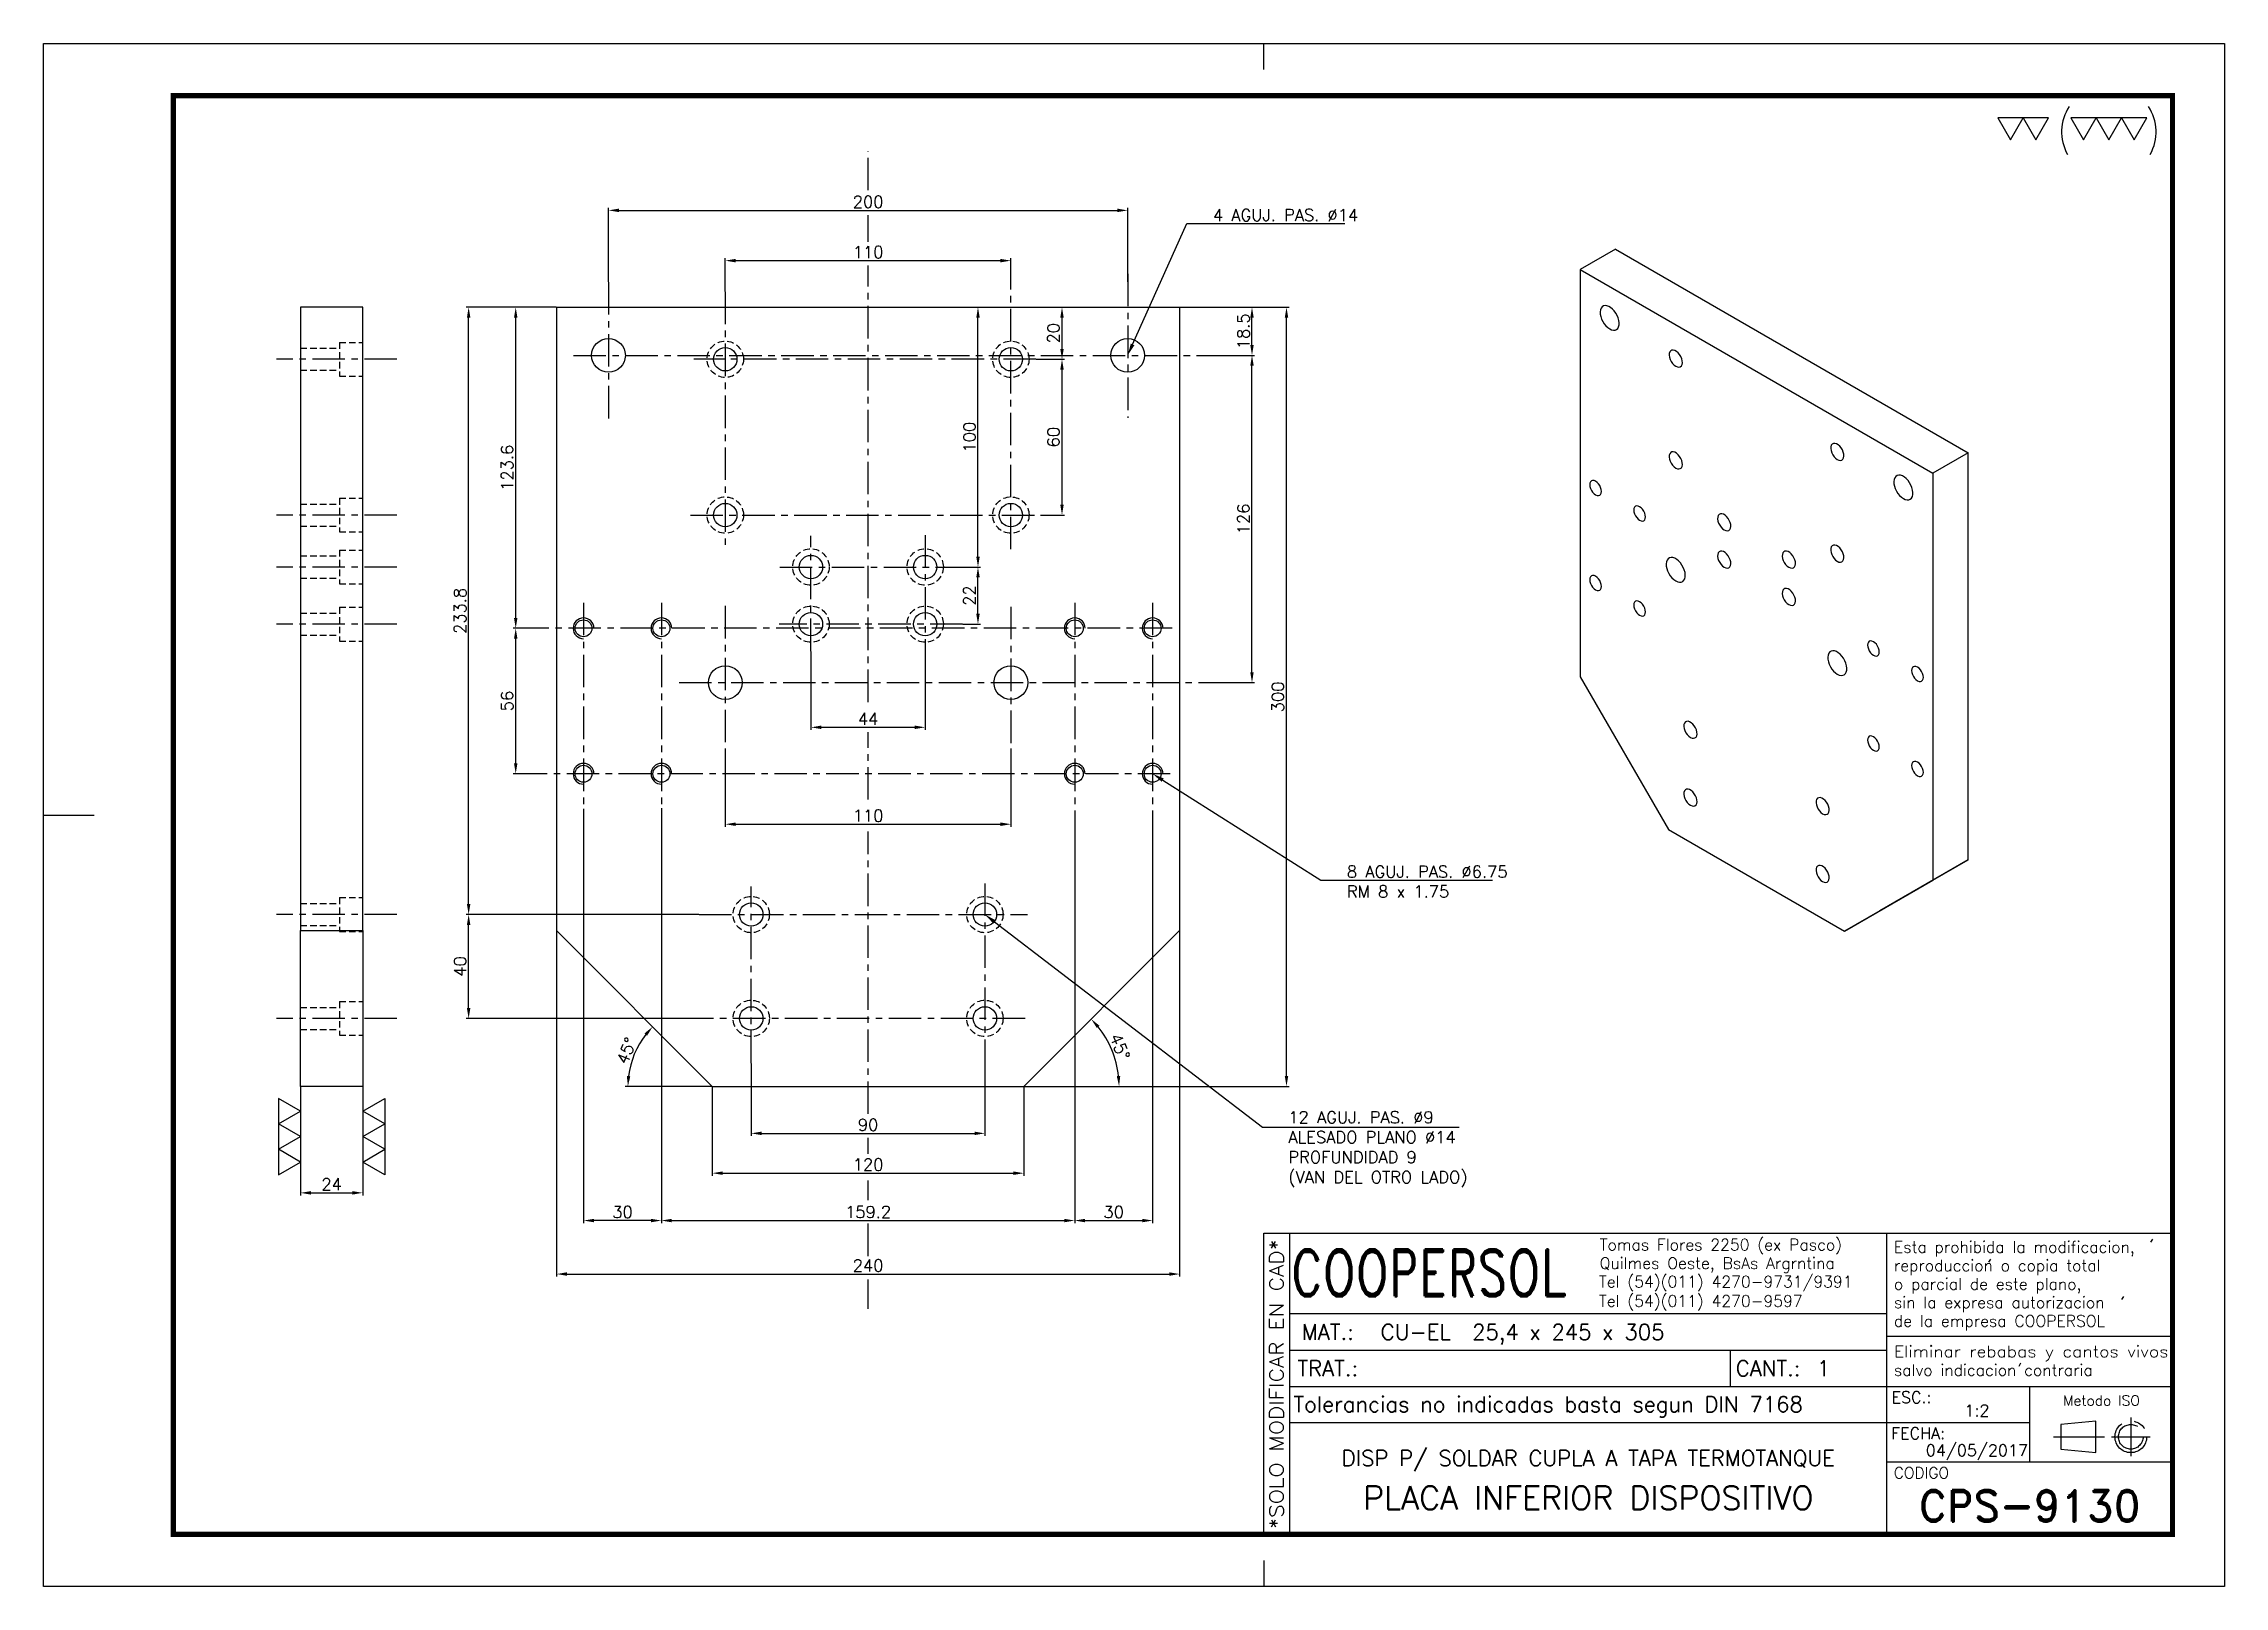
# Model space of a CAD drawing. Extents: x 0 to 840, y 0 to 594.
import ezdxf
from ezdxf import colors
from ezdxf.entities.mleader import LeaderData, LeaderLine
from ezdxf.enums import TextEntityAlignment as Align
from ezdxf.math import Vec2, Vec3

# ---------------------------------------------------------------- set-up
doc = ezdxf.new("R2010")
doc.units = 0
doc.header["$LTSCALE"] = 10
doc.header["$MEASUREMENT"] = 0
doc.linetypes.add('CENTER', pattern=[2, 1.25, -0.25, 0.25, -0.25])
doc.linetypes.add('HIDDEN', pattern=[0.375, 0.25, -0.125])
doc.layers.get('0').update_dxf_attribs({"linetype": 'CONTINUOUS'})
doc.layers.get('DEFPOINTS').update_dxf_attribs({"linetype": 'CONTINUOUS'})
for name, color, linetype in [('1', 1, 'CENTER'), ('CL', 1, 'CENTER'), ('CO', 3, 'CONTINUOUS'), ('FI', 1, 'CONTINUOUS'), ('OC', 1, 'HIDDEN')]:
    doc.layers.add(name, color=color, linetype=linetype)
doc.styles.add('ROMAND', font='ROMAND')
doc.styles.add('ROMANS', font='ROMANS.SHX')
doc.dimstyles.new('2', dxfattribs={"dimscale": 2, "dimtxt": 2.3, "dimasz": 2, "dimexe": 0.5, "dimexo": 0.0625, "dimgap": 0.5, "dimtad": 1, "dimdec": 4, "dimdsep": 46, "dimtxsty": 'ROMANS', "dimcen": -2, "dimclrt": 7, "dimadec": 0, "dimazin": 0, "dimtfac": 0.869565, "dimtdec": 4, "dimtmove": 0, "dimatfit": 3, "dimfxl": 1, "dimtolj": 1, "dimarcsym": 0})

msp = doc.modelspace()

# ---------------------------------------------------------------- blocks, each defined once
blk = doc.blocks.new('A3G')
for p, q in [((235, 292), (235, 297)), ((0, 148.5), (9.75, 148.5)), ((235, 5), (235, 0))]:
    blk.add_line(p, q)
blk.add_lwpolyline([(0, 297), (420, 297), (420, 0), (0, 0)], close=True)
at = {"const_width": 1}
blk.add_lwpolyline([(25, 287), (410, 287), (410, 10), (25, 10)], close=True, dxfattribs=at)
blk = doc.blocks.new('COOPERSOLROT-02')
for p, q in [((0, 58), (175, 58)), ((0, 0), (0, 58)), ((5, 0), (5, 58)), ((120, 0), (120, 58)), ((175, 0), (175, 58)), ((5, 42.5), (120, 42.5)), ((120, 38.19), (175, 38.19)), ((5, 35.5), (120, 35.5)), ((89.89, 28.5), (89.89, 35.5)), ((5, 28.5), (175, 28.5)), ((147.5, 14), (147.5, 28.5)), ((147.5, 21.5), (5, 21.5)), ((120, 14), (175, 14)), ((0, 0), (175, 0))]:
    blk.add_line(p, q)
at = {"color": 1, "linetype": 'CENTER'}
blk.add_line((166.98, 22.51), (166.98, 15.06), dxfattribs=at)
for points in [[(152.09, 18.79), (161.93, 18.79)], [(163.26, 18.79), (170.71, 18.79)]]:
    blk.add_lwpolyline(points, dxfattribs=at)
at = {"layer": '1'}
for points in [[(170.85, 56.26), (171.21, 56.85)], [(139.66, 52.43), (140.02, 53.02)], [(165.28, 45.22), (165.64, 45.81)], [(145.46, 32.42), (145.82, 33.01)]]:
    blk.add_lwpolyline(points, dxfattribs=at)
blk.add_lwpolyline([(160.25, 18.79), (160.25, 21.83), (153.47, 21.16), (153.47, 16.41), (160.25, 15.74)], close=True, dxfattribs=at)
for radius in [3.05, 2.37]:
    blk.add_circle((166.98, 18.79), radius, dxfattribs=at)
at = {"style": 'ROMANS', "width": 0.996387}
blk.add_text('*SOLO MODIFICAR EN CAD*', height=2.7, rotation=90, dxfattribs=at).set_placement((3.77, 1.09), (3.77, 56.81), align=Align.FIT)
at = {"style": 'ROMAND', "width": 0.75}
blk.add_text('COOPERSOL', height=9, dxfattribs=at).set_placement((5.26, 45.85))
at = {"style": 'ROMANS'}
for s, p in [('MAT.:', (7.32, 37.47)), ('TRAT.:', (6.5, 30.47)), ('CANT.:', (90.89, 30.47)), ('Tolerancias no indicadas basta segun DIN 7168', (5.7, 23.56))]:
    blk.add_text(s, height=3, dxfattribs=at).set_placement(p)
for tag, height, style, p in [('CONJUNTO', 2.3, 'ROMANS', (62.5, 17.5)), ('SUBCONJUNTO', 3, 'ROMANS', (62.5, 11.5)), ('COD-PLA', 6, 'ROMAND', (147.5, 5.5)), ('DENOMINACION', 4.5, 'ROMANS', (62.5, 4.75))]:
    blk.add_attdef(tag, text='', height=height, dxfattribs=dict(style=style)).set_placement(p, align=Align.MIDDLE)
at = {"layer": '1', "style": 'ROMANS'}
for s, height, p in [('Tomas Flores 2250 (ex Pasco)', 2.2, (64.69, 54.68)), ('Esta prohibida la modificacion,', 2.2, (121.36, 54.23)), ('Quilmes Oeste, BsAs Argrntina', 2.2, (64.69, 51.12)), ('reproduccion o copia total', 2.2, (121.36, 50.67)), ('Tel (54)(011) 4270-9731/9391', 2.2, (64.55, 47.56)), ('Tel (54)(011) 4270-9597', 2.2, (64.55, 43.83)), ('o parcial de este plano,', 2.2, (121.36, 47.11)), ('sin la expresa autorizacion ', 2.2, (121.36, 43.55)), ('de la empresa COOPERSOL', 2.2, (121.36, 39.99)), ('salvo indicacion contraria', 2.2, (121.36, 30.54)), ('ESC.:', 2.25, (120.89, 25.29)), ('FECHA:', 2.25, (120.81, 18.36)), ('CODIGO', 2.16, (121.33, 10.78))]:
    blk.add_text(s, height=height, dxfattribs=at).set_placement(p)
at = {"layer": '1', "style": 'ROMANS', "width": 0.96139}
blk.add_text('Eliminar rebabas y cantos vivos', height=2.2, dxfattribs=at).set_placement((121.34, 34.1), (174.21, 34.1), align=Align.FIT)
at = {"layer": '1', "style": 'ROMANS'}
blk.add_text('Metodo ISO', height=1.948, dxfattribs=at).set_placement((161.34, 25.77), align=Align.MIDDLE)
for tag, p in [('MAT', (22.51, 37.47)), ('TRAT', (22.51, 30.47)), ('CANT', (106.49, 30.47))]:
    blk.add_attdef(tag, p, '', height=3, dxfattribs=at)
for tag, p in [('ESC', (137.33, 22.73)), ('FECHA', (137.33, 15.06))]:
    blk.add_attdef(tag, text='', height=2.25, dxfattribs=at).set_placement(p, align=Align.CENTER)
blk = doc.blocks.new('*D26')
at = {"layer": 'CO', "color": 0, "lineweight": -2}
for p, q in [((362.57, 202.06), (362.57, 173.42)), ((272.57, 201.36), (272.57, 173.42)), ((276.57, 174.42), (358.57, 174.42))]:
    blk.add_line(p, q, dxfattribs=at)
at = {"layer": 'CO', "color": 0}
for points in [[(276.57, 175.09), (276.57, 173.75), (272.57, 174.42)], [(358.57, 175.09), (358.57, 173.75), (362.57, 174.42)]]:
    blk.add_solid(points, dxfattribs=at)
at = {"layer": 'DEFPOINTS', "color": 0}
for p in [(362.57, 202.18), (272.57, 201.48), (362.57, 174.42)]:
    blk.add_point(p, dxfattribs=at)
at = {"layer": 'CO', "color": 7, "insert": (317.57, 177.72), "char_height": 4.6, "attachment_point": 5, "style": 'ROMANS'}
blk.add_mtext('\\A1;90', dxfattribs=at)
blk = doc.blocks.new('*D27')
at = {"layer": 'CO', "color": 0, "lineweight": -2}
for p, q in [((237.97, 299.69), (237.97, 139.85)), ((397.17, 298.23), (397.17, 139.85)), ((241.97, 140.85), (393.17, 140.85))]:
    blk.add_line(p, q, dxfattribs=at)
at = {"layer": 'CO', "color": 0}
for points in [[(241.97, 141.51), (241.97, 140.18), (237.97, 140.85)], [(393.17, 141.51), (393.17, 140.18), (397.17, 140.85)]]:
    blk.add_solid(points, dxfattribs=at)
at = {"layer": 'DEFPOINTS', "color": 0}
for p in [(237.97, 299.82), (397.17, 298.36), (397.17, 140.85)]:
    blk.add_point(p, dxfattribs=at)
at = {"layer": 'CO', "color": 7, "insert": (317.57, 144.15), "char_height": 4.6, "attachment_point": 5, "style": 'ROMANS'}
blk.add_mtext('\\A1;159.2', dxfattribs=at)
blk = doc.blocks.new('*D28')
at = {"layer": 'CO', "color": 0, "lineweight": -2}
for p, q in [((397.17, 298.11), (397.17, 139.85)), ((427.17, 297.5), (427.17, 139.85)), ((401.17, 140.85), (423.17, 140.85))]:
    blk.add_line(p, q, dxfattribs=at)
at = {"layer": 'CO', "color": 0}
for points in [[(401.17, 141.51), (401.17, 140.18), (397.17, 140.85)], [(423.17, 141.51), (423.17, 140.18), (427.17, 140.85)]]:
    blk.add_solid(points, dxfattribs=at)
at = {"layer": 'DEFPOINTS', "color": 0}
for p in [(397.17, 298.23), (427.17, 297.63), (427.17, 140.85)]:
    blk.add_point(p, dxfattribs=at)
at = {"layer": 'CO', "color": 7, "insert": (412.17, 144.15), "char_height": 4.6, "attachment_point": 5, "style": 'ROMANS'}
blk.add_mtext('\\A1;30', dxfattribs=at)
blk = doc.blocks.new('*D29')
at = {"layer": 'CO', "color": 0, "lineweight": -2}
for p, q in [((207.97, 299.33), (207.97, 139.85)), ((237.97, 299.57), (237.97, 139.85)), ((233.97, 140.85), (211.97, 140.85))]:
    blk.add_line(p, q, dxfattribs=at)
at = {"layer": 'CO', "color": 0}
for points in [[(211.97, 141.51), (211.97, 140.18), (207.97, 140.85)], [(233.97, 141.51), (233.97, 140.18), (237.97, 140.85)]]:
    blk.add_solid(points, dxfattribs=at)
at = {"layer": 'DEFPOINTS', "color": 0}
for p in [(207.97, 299.45), (237.97, 299.69), (207.97, 140.85)]:
    blk.add_point(p, dxfattribs=at)
at = {"layer": 'CO', "color": 7, "insert": (222.97, 144.15), "char_height": 4.6, "attachment_point": 5, "style": 'ROMANS'}
blk.add_mtext('\\A1;30', dxfattribs=at)
blk = doc.blocks.new('*D30')
at = {"layer": 'CO', "color": 0, "lineweight": -2}
for p, q in [((295.57, 359.99), (295.57, 329.76)), ((339.57, 357.74), (339.57, 329.76)), ((299.57, 330.76), (335.57, 330.76))]:
    blk.add_line(p, q, dxfattribs=at)
at = {"layer": 'CO', "color": 0}
for points in [[(299.57, 331.43), (299.57, 330.09), (295.57, 330.76)], [(335.57, 331.43), (335.57, 330.09), (339.57, 330.76)]]:
    blk.add_solid(points, dxfattribs=at)
at = {"layer": 'DEFPOINTS', "color": 0}
for p in [(295.57, 360.11), (339.57, 357.87), (339.57, 330.76)]:
    blk.add_point(p, dxfattribs=at)
at = {"layer": 'CO', "color": 7, "insert": (317.57, 334.06), "char_height": 4.6, "attachment_point": 5, "style": 'ROMANS'}
blk.add_mtext('\\A1;44', dxfattribs=at)
blk = doc.blocks.new('*D31')
at = {"layer": 'CO', "color": 0, "lineweight": -2}
for p, q in [((262.57, 322.66), (262.57, 292.45)), ((372.57, 322.66), (372.57, 292.45)), ((266.57, 293.45), (368.57, 293.45))]:
    blk.add_line(p, q, dxfattribs=at)
at = {"layer": 'CO', "color": 0}
for points in [[(266.57, 294.12), (266.57, 292.78), (262.57, 293.45)], [(368.57, 294.12), (368.57, 292.78), (372.57, 293.45)]]:
    blk.add_solid(points, dxfattribs=at)
at = {"layer": 'DEFPOINTS', "color": 0}
for p in [(262.57, 322.78), (372.57, 322.78), (372.57, 293.45)]:
    blk.add_point(p, dxfattribs=at)
at = {"layer": 'CO', "color": 7, "insert": (317.57, 296.75), "char_height": 4.6, "attachment_point": 5, "style": 'ROMANS'}
blk.add_mtext('\\A1;110', dxfattribs=at)
blk = doc.blocks.new('*D32')
at = {"layer": 'CO', "color": 0, "lineweight": -2}
for p, q in [((262.57, 498.62), (262.57, 511.45)), ((266.57, 510.45), (368.57, 510.45)), ((372.57, 499.27), (372.57, 511.45))]:
    blk.add_line(p, q, dxfattribs=at)
at = {"layer": 'CO', "color": 0}
for points in [[(266.57, 511.12), (266.57, 509.78), (262.57, 510.45)], [(368.57, 511.12), (368.57, 509.78), (372.57, 510.45)]]:
    blk.add_solid(points, dxfattribs=at)
at = {"layer": 'DEFPOINTS', "color": 0}
for p in [(372.57, 510.45), (262.57, 498.49), (372.57, 499.14)]:
    blk.add_point(p, dxfattribs=at)
at = {"layer": 'CO', "color": 7, "insert": (317.57, 513.75), "char_height": 4.6, "attachment_point": 5, "style": 'ROMANS'}
blk.add_mtext('\\A1;110', dxfattribs=at)
blk = doc.blocks.new('*D33')
at = {"layer": 'CO', "color": 0, "lineweight": -2}
for p, q in [((217.57, 502.31), (217.57, 530.8)), ((221.57, 529.8), (413.57, 529.8)), ((417.57, 502.31), (417.57, 530.8))]:
    blk.add_line(p, q, dxfattribs=at)
at = {"layer": 'CO', "color": 0}
for points in [[(221.57, 530.47), (221.57, 529.13), (217.57, 529.8)], [(413.57, 530.47), (413.57, 529.13), (417.57, 529.8)]]:
    blk.add_solid(points, dxfattribs=at)
at = {"layer": 'DEFPOINTS', "color": 0}
for p in [(417.57, 529.8), (217.57, 502.18), (417.57, 502.18)]:
    blk.add_point(p, dxfattribs=at)
at = {"layer": 'CO', "color": 7, "insert": (317.57, 533.1), "char_height": 4.6, "attachment_point": 5, "style": 'ROMANS'}
blk.add_mtext('\\A1;200', dxfattribs=at)
blk = doc.blocks.new('*D34')
at = {"layer": 'CO', "color": 0, "lineweight": -2}
for p, q in [((197.57, 252.35), (197.57, 119.25)), ((437.57, 252.35), (437.57, 119.25)), ((201.57, 120.25), (433.57, 120.25))]:
    blk.add_line(p, q, dxfattribs=at)
at = {"layer": 'CO', "color": 0}
for points in [[(201.57, 120.92), (201.57, 119.59), (197.57, 120.25)], [(433.57, 120.92), (433.57, 119.59), (437.57, 120.25)]]:
    blk.add_solid(points, dxfattribs=at)
at = {"layer": 'DEFPOINTS', "color": 0}
for p in [(197.57, 252.48), (437.57, 252.48), (437.57, 120.25)]:
    blk.add_point(p, dxfattribs=at)
at = {"layer": 'CO', "color": 7, "insert": (317.57, 123.55), "char_height": 4.6, "attachment_point": 5, "style": 'ROMANS'}
blk.add_mtext('\\A1;240', dxfattribs=at)
blk = doc.blocks.new('*D35')
at = {"layer": 'CO', "color": 0, "lineweight": -2}
for p, q in [((257.57, 192.35), (257.57, 158.09)), ((377.57, 192.35), (377.57, 158.09)), ((261.57, 159.09), (373.57, 159.09))]:
    blk.add_line(p, q, dxfattribs=at)
at = {"layer": 'CO', "color": 0}
for points in [[(261.57, 159.76), (261.57, 158.42), (257.57, 159.09)], [(373.57, 159.76), (373.57, 158.42), (377.57, 159.09)]]:
    blk.add_solid(points, dxfattribs=at)
at = {"layer": 'DEFPOINTS', "color": 0}
for p in [(257.57, 192.48), (377.57, 192.48), (377.57, 159.09)]:
    blk.add_point(p, dxfattribs=at)
at = {"layer": 'CO', "color": 7, "insert": (317.57, 162.39), "char_height": 4.6, "attachment_point": 5, "style": 'ROMANS'}
blk.add_mtext('\\A1;120', dxfattribs=at)
blk = doc.blocks.new('*D36')
at = {"layer": 'CO', "color": 0, "lineweight": -2}
for p, q in [((451.15, 473.98), (466.45, 473.98)), ((465.45, 351.98), (465.45, 469.98)), ((453.08, 347.98), (466.45, 347.98))]:
    blk.add_line(p, q, dxfattribs=at)
at = {"layer": 'CO', "color": 0}
for points in [[(464.78, 469.98), (466.11, 469.98), (465.45, 473.98)], [(464.78, 351.98), (466.11, 351.98), (465.45, 347.98)]]:
    blk.add_solid(points, dxfattribs=at)
at = {"layer": 'DEFPOINTS', "color": 0}
for p in [(451.03, 473.98), (465.45, 473.98), (452.95, 347.98)]:
    blk.add_point(p, dxfattribs=at)
at = {"layer": 'CO', "color": 7, "insert": (462.15, 410.98), "char_height": 4.6, "attachment_point": 5, "rotation": 90, "style": 'ROMANS'}
blk.add_mtext('\\A1;126', dxfattribs=at)
blk = doc.blocks.new('*D37')
at = {"layer": 'CO', "color": 0, "lineweight": -2}
for p, q in [((437.7, 492.48), (466.45, 492.48)), ((465.45, 477.98), (465.45, 488.48)), ((451.28, 473.98), (466.45, 473.98))]:
    blk.add_line(p, q, dxfattribs=at)
at = {"layer": 'CO', "color": 0}
for points in [[(464.78, 488.48), (466.11, 488.48), (465.45, 492.48)], [(464.78, 477.98), (466.11, 477.98), (465.45, 473.98)]]:
    blk.add_solid(points, dxfattribs=at)
at = {"layer": 'DEFPOINTS', "color": 0}
for p in [(437.57, 492.48), (465.45, 492.48), (451.15, 473.98)]:
    blk.add_point(p, dxfattribs=at)
at = {"layer": 'CO', "color": 7, "insert": (462.15, 483.23), "char_height": 4.6, "attachment_point": 5, "rotation": 90, "style": 'ROMANS'}
blk.add_mtext('\\A1;18.5', dxfattribs=at)
blk = doc.blocks.new('*D38')
at = {"layer": 'CO', "color": 0, "lineweight": -2}
for p, q in [((382.37, 472.48), (393.27, 472.48)), ((392.27, 416.48), (392.27, 468.48)), ((384, 412.48), (393.27, 412.48))]:
    blk.add_line(p, q, dxfattribs=at)
at = {"layer": 'CO', "color": 0}
for points in [[(391.6, 468.48), (392.93, 468.48), (392.27, 472.48)], [(391.6, 416.48), (392.93, 416.48), (392.27, 412.48)]]:
    blk.add_solid(points, dxfattribs=at)
at = {"layer": 'DEFPOINTS', "color": 0}
for p in [(382.24, 472.48), (392.27, 472.48), (383.87, 412.48)]:
    blk.add_point(p, dxfattribs=at)
at = {"layer": 'CO', "color": 7, "insert": (388.97, 442.48), "char_height": 4.6, "attachment_point": 5, "rotation": 90, "style": 'ROMANS'}
blk.add_mtext('\\A1;60', dxfattribs=at)
blk = doc.blocks.new('*D39')
at = {"layer": 'CO', "color": 0, "lineweight": -2}
for p, q in [((372.7, 492.48), (393.27, 492.48)), ((392.27, 476.48), (392.27, 488.48)), ((382.49, 472.48), (393.27, 472.48))]:
    blk.add_line(p, q, dxfattribs=at)
at = {"layer": 'CO', "color": 0}
for points in [[(391.6, 488.48), (392.93, 488.48), (392.27, 492.48)], [(391.6, 476.48), (392.93, 476.48), (392.27, 472.48)]]:
    blk.add_solid(points, dxfattribs=at)
at = {"layer": 'DEFPOINTS', "color": 0}
for p in [(372.57, 492.48), (392.27, 492.48), (382.37, 472.48)]:
    blk.add_point(p, dxfattribs=at)
at = {"layer": 'CO', "color": 7, "insert": (388.97, 482.48), "char_height": 4.6, "attachment_point": 5, "rotation": 90, "style": 'ROMANS'}
blk.add_mtext('\\A1;20', dxfattribs=at)
blk = doc.blocks.new('*D40')
at = {"layer": 'CO', "color": 0, "lineweight": -2}
for p, q in [((188.56, 368.88), (180.85, 368.88)), ((181.85, 316.88), (181.85, 364.88)), ((191.04, 312.88), (180.85, 312.88))]:
    blk.add_line(p, q, dxfattribs=at)
at = {"layer": 'CO', "color": 0}
for points in [[(181.19, 364.88), (182.52, 364.88), (181.85, 368.88)], [(181.19, 316.88), (182.52, 316.88), (181.85, 312.88)]]:
    blk.add_solid(points, dxfattribs=at)
at = {"layer": 'DEFPOINTS', "color": 0}
for p in [(181.85, 368.88), (188.68, 368.88), (191.17, 312.88)]:
    blk.add_point(p, dxfattribs=at)
at = {"layer": 'CO', "color": 7, "insert": (178.55, 340.88), "char_height": 4.6, "attachment_point": 5, "rotation": 90, "style": 'ROMANS'}
blk.add_mtext('\\A1;56', dxfattribs=at)
blk = doc.blocks.new('*D41')
at = {"layer": 'CO', "color": 0, "lineweight": -2}
for p, q in [((197.45, 492.48), (180.85, 492.48)), ((181.85, 372.88), (181.85, 488.48)), ((188.43, 368.88), (180.85, 368.88))]:
    blk.add_line(p, q, dxfattribs=at)
at = {"layer": 'CO', "color": 0}
for points in [[(181.19, 488.48), (182.52, 488.48), (181.85, 492.48)], [(181.19, 372.88), (182.52, 372.88), (181.85, 368.88)]]:
    blk.add_solid(points, dxfattribs=at)
at = {"layer": 'DEFPOINTS', "color": 0}
for p in [(181.85, 492.48), (197.57, 492.48), (188.56, 368.88)]:
    blk.add_point(p, dxfattribs=at)
at = {"layer": 'CO', "color": 7, "insert": (178.55, 430.68), "char_height": 4.6, "attachment_point": 5, "rotation": 90, "style": 'ROMANS'}
blk.add_mtext('\\A1;123.6', dxfattribs=at)
blk = doc.blocks.new('*D42')
at = {"layer": 'CO', "color": 0, "lineweight": -2}
for p, q in [((252.33, 258.68), (162.71, 258.68)), ((163.71, 222.68), (163.71, 254.68)), ((254.2, 218.68), (162.71, 218.68))]:
    blk.add_line(p, q, dxfattribs=at)
at = {"layer": 'CO', "color": 0}
for points in [[(163.05, 254.68), (164.38, 254.68), (163.71, 258.68)], [(163.05, 222.68), (164.38, 222.68), (163.71, 218.68)]]:
    blk.add_solid(points, dxfattribs=at)
at = {"layer": 'DEFPOINTS', "color": 0}
for p in [(163.71, 258.68), (252.46, 258.68), (254.33, 218.68)]:
    blk.add_point(p, dxfattribs=at)
at = {"layer": 'CO', "color": 7, "insert": (160.41, 238.68), "char_height": 4.6, "attachment_point": 5, "rotation": 90, "style": 'ROMANS'}
blk.add_mtext('\\A1;40', dxfattribs=at)
blk = doc.blocks.new('*D43')
at = {"layer": 'CO', "color": 0, "lineweight": -2}
for p, q in [((197.45, 492.48), (162.71, 492.48)), ((163.71, 262.68), (163.71, 488.48)), ((252.33, 258.68), (162.71, 258.68))]:
    blk.add_line(p, q, dxfattribs=at)
at = {"layer": 'CO', "color": 0}
for points in [[(163.05, 488.48), (164.38, 488.48), (163.71, 492.48)], [(163.05, 262.68), (164.38, 262.68), (163.71, 258.68)]]:
    blk.add_solid(points, dxfattribs=at)
at = {"layer": 'DEFPOINTS', "color": 0}
for p in [(163.71, 492.48), (197.57, 492.48), (252.46, 258.68)]:
    blk.add_point(p, dxfattribs=at)
at = {"layer": 'CO', "color": 7, "insert": (160.41, 375.58), "char_height": 4.6, "attachment_point": 5, "rotation": 90, "style": 'ROMANS'}
blk.add_mtext('\\A1;233.8', dxfattribs=at)
blk = doc.blocks.new('*D44')
at = {"layer": 'CO', "color": 0, "lineweight": -2}
for p, q in [((351.56, 392.48), (360.9, 392.48)), ((359.9, 374.48), (359.9, 388.48)), ((354.13, 370.48), (360.9, 370.48))]:
    blk.add_line(p, q, dxfattribs=at)
at = {"layer": 'CO', "color": 0}
for points in [[(359.24, 388.48), (360.57, 388.48), (359.9, 392.48)], [(359.24, 374.48), (360.57, 374.48), (359.9, 370.48)]]:
    blk.add_solid(points, dxfattribs=at)
at = {"layer": 'DEFPOINTS', "color": 0}
for p in [(351.43, 392.48), (359.9, 392.48), (354, 370.48)]:
    blk.add_point(p, dxfattribs=at)
at = {"layer": 'CO', "color": 7, "insert": (356.6, 381.48), "char_height": 4.6, "attachment_point": 5, "rotation": 90, "style": 'ROMANS'}
blk.add_mtext('\\A1;22', dxfattribs=at)
blk = doc.blocks.new('*D45')
at = {"layer": 'CO', "color": 0, "lineweight": -2}
for p, q in [((317.7, 492.48), (360.9, 492.48)), ((359.9, 396.48), (359.9, 488.48)), ((351.56, 392.48), (360.9, 392.48))]:
    blk.add_line(p, q, dxfattribs=at)
at = {"layer": 'CO', "color": 0}
for points in [[(359.24, 488.48), (360.57, 488.48), (359.9, 492.48)], [(359.24, 396.48), (360.57, 396.48), (359.9, 392.48)]]:
    blk.add_solid(points, dxfattribs=at)
at = {"layer": 'DEFPOINTS', "color": 0}
for p in [(317.57, 492.48), (359.9, 492.48), (351.43, 392.48)]:
    blk.add_point(p, dxfattribs=at)
at = {"layer": 'CO', "color": 7, "insert": (356.6, 442.48), "char_height": 4.6, "attachment_point": 5, "rotation": 90, "style": 'ROMANS'}
blk.add_mtext('\\A1;100', dxfattribs=at)
blk = doc.blocks.new('*D46')
at = {"layer": 'CO', "color": 0, "lineweight": -2}
for p, q in [((437.7, 492.48), (479.74, 492.48)), ((478.74, 196.48), (478.74, 488.48)), ((377.7, 192.48), (479.74, 192.48))]:
    blk.add_line(p, q, dxfattribs=at)
at = {"layer": 'CO', "color": 0}
for points in [[(478.08, 488.48), (479.41, 488.48), (478.74, 492.48)], [(478.08, 196.48), (479.41, 196.48), (478.74, 192.48)]]:
    blk.add_solid(points, dxfattribs=at)
at = {"layer": 'DEFPOINTS', "color": 0}
for p in [(437.57, 492.48), (478.74, 492.48), (377.57, 192.48)]:
    blk.add_point(p, dxfattribs=at)
at = {"layer": 'CO', "color": 7, "insert": (475.44, 342.48), "char_height": 4.6, "attachment_point": 5, "rotation": 90, "style": 'ROMANS'}
blk.add_mtext('\\A1;300', dxfattribs=at)
blk = doc.blocks.new('*D47')
at = {"layer": 'CO', "color": 0, "lineweight": -2}
for p, q in [((98.93, 192.35), (98.93, 150.52)), ((122.93, 192.35), (122.93, 150.52)), ((102.93, 151.52), (118.93, 151.52))]:
    blk.add_line(p, q, dxfattribs=at)
at = {"layer": 'CO', "color": 0}
for points in [[(102.93, 152.18), (102.93, 150.85), (98.93, 151.52)], [(118.93, 152.18), (118.93, 150.85), (122.93, 151.52)]]:
    blk.add_solid(points, dxfattribs=at)
at = {"layer": 'DEFPOINTS', "color": 0}
for p in [(98.93, 192.48), (122.93, 192.48), (122.93, 151.52)]:
    blk.add_point(p, dxfattribs=at)
at = {"layer": 'CO', "color": 7, "insert": (110.93, 154.82), "char_height": 4.6, "attachment_point": 5, "style": 'ROMANS'}
blk.add_mtext('\\A1;24', dxfattribs=at)
blk = doc.blocks.new('*D48')
at = {"layer": 'CO', "color": 0, "lineweight": -2}
blk.add_line((257.45, 192.48), (224.06, 192.48), dxfattribs=at)
blk.add_arc((257.57, 192.48), 32.51, 142.05475, 172.94525, dxfattribs=at)
at = {"layer": 'CO', "color": 0}
for points in [[(231.44, 212.91), (232.44, 212.03), (234.59, 215.46)], [(225.98, 196.43), (224.65, 196.51), (225.06, 192.48)]]:
    blk.add_solid(points, dxfattribs=at)
at = {"layer": 'DEFPOINTS', "color": 0}
for p in [(197.57, 252.48), (229.42, 208.73), (257.57, 192.48), (257.57, 192.48), (377.57, 192.48)]:
    blk.add_point(p, dxfattribs=at)
at = {"layer": 'CO', "color": 7, "insert": (224.49, 206.18), "char_height": 4.6, "attachment_point": 5, "rotation": 67.5, "style": 'ROMANS'}
blk.add_mtext('\\A1;45°', dxfattribs=at)
blk = doc.blocks.new('*D49')
at = {"layer": 'CO', "color": 0, "lineweight": -2}
blk.add_line((377.7, 192.48), (415.26, 192.48), dxfattribs=at)
blk.add_arc((377.57, 192.48), 36.69, 6.25036, 38.74964, dxfattribs=at)
at = {"layer": 'CO', "color": 0}
for points in [[(405.69, 215), (406.68, 215.89), (403.51, 218.42)], [(414.7, 196.51), (413.37, 196.44), (414.26, 192.48)]]:
    blk.add_solid(points, dxfattribs=at)
at = {"layer": 'DEFPOINTS', "color": 0}
for p in [(437.57, 252.48), (413.01, 201.97), (257.57, 192.48), (377.57, 192.48), (377.57, 192.48)]:
    blk.add_point(p, dxfattribs=at)
at = {"layer": 'CO', "color": 7, "insert": (414.51, 207.78), "char_height": 4.6, "attachment_point": 5, "rotation": 292.5, "style": 'ROMANS'}
blk.add_mtext('\\A1;45°', dxfattribs=at)

# ---------------------------------------------------------------- dimensions: what is measured, and where the dimension line sits
at = {"layer": 'CO'}
for base, p1, p2, picture, middle in [((417.57166, 529.80095), (217.57166, 502.18291), (417.57166, 502.18291), '*D33', (317.57166, 533.10095)), ((372.57166, 510.45033), (262.57166, 498.49225), (372.57166, 499.14245), '*D32', (317.57166, 513.75033)), ((339.57166, 330.75852), (295.57166, 360.11332), (339.57166, 357.86526), '*D30', (317.57166, 334.05852)), ((372.57166, 293.44954), (262.57166, 322.78296), (372.57166, 322.78296), '*D31', (317.57166, 296.74954)), ((207.97166, 140.84572), (237.97166, 299.69124), (207.97166, 299.45178), '*D29', (222.97166, 144.14572)), ((397.17166, 140.84572), (237.97166, 299.81624), (397.17166, 298.35841), '*D27', (317.57166, 144.14572)), ((427.17166, 140.84572), (397.17166, 298.23341), (427.17166, 297.6295), '*D28', (412.17166, 144.14572)), ((437.57166, 120.2523), (197.57166, 252.47813), (437.57166, 252.47813), '*D34', (317.57166, 123.5523)), ((362.57166, 174.42045), (272.57166, 201.48224), (362.57166, 202.183), '*D26', (317.57166, 177.72045)), ((122.92644, 151.51701), (98.92644, 192.47813), (122.92644, 192.47813), '*D47', (110.92644, 154.81701)), ((377.57166, 159.08837), (257.57166, 192.47813), (377.57166, 192.47813), '*D35', (317.57166, 162.38837))]:
    dim = msp.add_linear_dim(base=base, p1=p1, p2=p2, dimstyle='2', dxfattribs=at)
    dim.commit()
    dim.dimension.update_dxf_attribs({"geometry": picture, "text_midpoint": middle})
for base, p1, p2, picture, middle in [((163.71356, 492.47813), (252.45552, 258.67813), (197.57166, 492.47813), '*D43', (160.41356, 375.57813)), ((181.8531, 492.47813), (188.55993, 368.87813), (197.57166, 492.47813), '*D41', (178.5531, 430.67813)), ((359.90299, 492.47813), (351.43015, 392.47813), (317.57166, 492.47813), '*D45', (356.60299, 442.47813)), ((392.2665, 492.47813), (382.36775, 472.47813), (372.57166, 492.47813), '*D39', (388.9665, 482.47813)), ((478.74214, 492.47813), (377.57166, 192.47813), (437.57166, 492.47813), '*D46', (475.44214, 342.47813)), ((465.44646, 492.47813), (451.15122, 473.97813), (437.57166, 492.47813), '*D37', (462.14646, 483.22813)), ((392.2665, 472.47813), (383.87007, 412.47813), (382.24275, 472.47813), '*D38', (388.9665, 442.47813)), ((465.44646, 473.97813), (452.95236, 347.97813), (451.02622, 473.97813), '*D36', (462.14646, 410.97813)), ((359.90299, 392.47813), (354.00222, 370.47813), (351.43015, 392.47813), '*D44', (356.60299, 381.47813)), ((181.8531, 368.87813), (191.16932, 312.87813), (188.68493, 368.87813), '*D40', (178.5531, 340.87813)), ((163.71356, 258.67813), (254.32632, 218.67813), (252.45552, 258.67813), '*D42', (160.41356, 238.67813))]:
    dim = msp.add_linear_dim(base=base, p1=p1, p2=p2, angle=90, dimstyle='2', dxfattribs=at)
    dim.commit()
    dim.dimension.update_dxf_attribs({"geometry": picture, "text_midpoint": middle})
for base, line1, picture, middle in [((229.41986, 208.73158), ((197.57166, 252.47813), (257.57166, 192.47813)), '*D48', (224.4904, 206.18084)), ((413.00699, 201.973), ((377.57166, 192.47813), (437.57166, 252.47813)), '*D49', (414.51331, 207.77986))]:
    dim = msp.add_angular_dim_2l(base=base, line1=line1, line2=((257.57166, 192.47813), (377.57166, 192.47813)), dimstyle='2', dxfattribs=at)
    dim.commit()
    dim.dimension.update_dxf_attribs({"geometry": picture, "text_midpoint": middle})

# ---------------------------------------------------------------- linework, layer by layer
for p, q in [((122.92644, 492.47813), (98.92644, 492.47813)), ((98.92644, 492.47813), (98.92644, 252.47813)), ((122.92644, 252.47813), (122.92644, 492.47813)), ((197.57166, 492.47813), (197.57166, 252.47813)), ((197.57166, 492.47813), (437.57166, 492.47813)), ((437.57166, 492.47813), (437.57166, 252.47813)), ((98.92644, 252.47813), (122.92644, 252.47813)), ((98.92644, 192.47813), (98.92644, 252.47813)), ((122.92644, 252.47813), (122.92644, 192.47813)), ((197.57166, 252.47813), (257.57166, 192.47813)), ((377.57166, 192.47813), (437.57166, 252.47813)), ((122.92644, 192.47813), (98.92644, 192.47813)), ((257.57166, 192.47813), (377.57166, 192.47813))]:
    msp.add_line(p, q)
for centre, radius in [((217.57166, 473.97813), 6.5), ((417.57166, 473.97813), 6.5), ((262.57166, 472.47813), 4.5), ((372.57166, 472.47813), 4.5), ((262.57166, 412.47813), 4.5), ((372.57166, 412.47813), 4.5), ((295.57166, 392.47813), 4.5), ((339.57166, 392.47813), 4.5), ((207.97166, 368.87813), 3.25), ((237.97166, 368.87813), 3.25), ((295.57166, 370.47813), 4.5), ((339.57166, 370.47813), 4.5), ((397.17166, 368.87813), 3.25), ((427.17166, 368.87813), 3.25), ((262.57166, 347.97813), 6.5), ((372.57166, 347.97813), 6.5), ((207.97166, 312.87813), 3.25), ((237.97166, 312.87813), 3.25), ((397.17166, 312.87813), 3.25), ((427.17166, 312.87813), 3.25), ((272.57166, 258.67813), 4.5), ((362.57166, 258.67813), 4.5), ((272.57166, 218.67813), 4.5), ((362.57166, 218.67813), 4.5)]:
    msp.add_circle(centre, radius)
at = {"layer": 'CL'}
for p, q in [((317.57166, 537.52597), (317.57166, 552.65767)), ((317.57166, 517.64257), (317.57166, 528.01034)), ((317.57166, 340.49011), (317.57166, 508.55301)), ((417.57166, 505.40953), (417.57166, 449.9117)), ((217.57166, 502.18291), (217.57166, 447.33041)), ((262.57166, 498.49225), (262.57166, 399.9862)), ((372.57166, 399.33599), (372.57166, 499.14245)), ((136.05023, 472.47813), (89.74916, 472.47813)), ((204.12075, 473.97813), (451.02622, 473.97813)), ((382.24275, 472.47813), (250.42955, 472.47813)), ((136.05023, 412.47813), (89.74916, 412.47813)), ((249.12769, 412.47813), (383.87007, 412.47813)), ((295.57166, 360.11332), (295.57166, 404.43218)), ((339.57166, 404.75333), (339.57166, 357.86526)), ((136.05023, 392.47813), (89.74916, 392.47813)), ((283.59176, 392.47813), (351.43015, 392.47813)), ((207.97166, 378.71847), (207.97166, 299.45178)), ((237.97166, 378.71847), (237.97166, 299.81624)), ((397.17166, 378.71847), (397.17166, 298.35841)), ((427.17166, 378.71847), (427.17166, 297.6295)), ((136.05023, 370.47813), (89.74916, 370.47813)), ((262.57166, 377.5144), (262.57166, 322.78296)), ((354.00222, 370.47813), (283.27025, 370.47813)), ((372.57166, 377.19715), (372.57166, 322.78296)), ((434.64973, 368.87813), (188.68493, 368.87813)), ((244.80149, 347.97813), (452.95236, 347.97813)), ((317.57166, 302.91801), (317.57166, 328.84686)), ((433.98241, 312.87813), (191.16932, 312.87813)), ((317.57166, 181.94878), (317.57166, 290.69744)), ((272.57166, 201.48224), (272.57166, 269.45664)), ((362.57166, 270.62459), (362.57166, 202.183)), ((136.05023, 258.67813), (89.74916, 258.67813)), ((252.45552, 258.67813), (378.96799, 258.67813)), ((136.05023, 218.67813), (89.74916, 218.67813)), ((378.0326, 218.67813), (254.32632, 218.67813)), ((317.57166, 166.53159), (317.57166, 172.74922)), ((317.57166, 148.74981), (317.57166, 156.28066)), ((317.57166, 127.19657), (317.57166, 139.8131)), ((317.57166, 106.84013), (317.57166, 118.12844))]:
    msp.add_line(p, q, dxfattribs=at)
at = {"layer": 'CO'}
for points in [[(757.6291, 556.91536), (762.51741, 565.38215), (752.7408, 565.38215)], [(767.40571, 556.91536), (772.29401, 565.38215), (762.51741, 565.38215)], [(785.72163, 556.91536), (790.60994, 565.38215), (780.83333, 565.38215)], [(795.49824, 556.91536), (800.38655, 565.38215), (790.60994, 565.38215)], [(805.27485, 556.91536), (810.16315, 565.38215), (800.38655, 565.38215)], [(98.92644, 182.9433), (90.45965, 187.83161), (90.45965, 178.055)], [(122.92644, 182.9433), (131.39324, 187.83161), (131.39324, 178.055)], [(98.92644, 173.16669), (90.45965, 178.055), (90.45965, 168.27839)], [(122.92644, 173.16669), (131.39324, 178.055), (131.39324, 168.27839)], [(98.92644, 163.39009), (90.45965, 168.27839), (90.45965, 158.50178)], [(122.92644, 163.39009), (131.39324, 168.27839), (131.39324, 158.50178)]]:
    msp.add_lwpolyline(points, close=True, dxfattribs=at)
for centre, start, end in [((795.07449, 559.98405), 146.52396769, 209.02319079), ((795.92199, 559.98405), 330.97680921, 33.47603231)]:
    msp.add_arc(centre, 17.76447, start, end, dxfattribs=at)
at = {"layer": 'FI'}
for p, q in [((605.48538, 514.86323), (591.90893, 507.02571)), ((605.48538, 514.86323), (741.24988, 436.48805)), ((591.90893, 507.02571), (591.90893, 350.24988)), ((591.90893, 507.02571), (727.67343, 428.65053)), ((741.24988, 436.48805), (727.67343, 428.65053)), ((727.67343, 428.65053), (727.67343, 271.8747)), ((741.24988, 279.71222), (741.24988, 436.48805)), ((591.90893, 350.24988), (625.85005, 291.46212)), ((625.85005, 291.46212), (693.7323, 252.27453)), ((741.24988, 279.71222), (707.30876, 260.11205)), ((727.67343, 271.8747), (741.24988, 279.71222)), ((693.7323, 252.27453), (727.67343, 271.8747)), ((707.30876, 260.11205), (693.7323, 252.27453))]:
    msp.add_line(p, q, dxfattribs=at)
at = {"layer": 'FI', "flags": 128}
for points in [[(603.22264, 484.16363), (603.9628, 483.82326), (604.67267, 483.67065), (605.32316, 483.71206), (605.88767, 483.94579), (606.34306, 484.36227), (606.67071, 484.94445), (606.85719, 485.6685), (606.89487, 486.50476), (606.78221, 487.41902), (606.52382, 488.37383), (606.13028, 489.33011), (605.6177, 490.2487), (605.00707, 491.092), (604.32338, 491.82548), (603.59463, 492.41913), (602.85065, 492.84862), (602.12189, 493.09638), (601.4382, 493.15226), (600.82757, 493.01398), (600.31499, 492.6872), (599.92145, 492.1853), (599.66306, 491.52882), (599.5504, 490.74464), (599.58808, 489.86486), (599.77456, 488.92551), (600.10221, 487.96504), (600.55761, 487.02277), (601.12211, 486.13728), (601.77261, 485.34482), (602.48247, 484.67784), (603.22264, 484.16363)], [(628.67848, 469.7949), (629.31154, 469.5218), (629.90483, 469.45055), (630.42105, 469.58565), (630.82779, 469.91859), (631.09948, 470.42847), (631.21904, 471.08324), (631.17898, 471.84176), (630.98179, 472.65637), (630.63989, 473.47589), (630.17474, 474.24882), (629.61557, 474.9266), (628.99753, 475.46664), (628.35943, 475.835), (627.74139, 476.00854), (627.18222, 475.97636), (626.71707, 475.74048), (626.37517, 475.31572), (626.17799, 474.72877), (626.13792, 474.01651), (626.25749, 473.22369), (626.52917, 472.40013), (626.93591, 471.59758), (627.45214, 470.86646), (628.04542, 470.25271), (628.67848, 469.7949)], [(628.67848, 430.60094), (629.31154, 430.32784), (629.90483, 430.25659), (630.42105, 430.39169), (630.82779, 430.72463), (631.09948, 431.23451), (631.21904, 431.88928), (631.17898, 432.6478), (630.98179, 433.46241), (630.63989, 434.28193), (630.17474, 435.05486), (629.61557, 435.73264), (628.99753, 436.27268), (628.35943, 436.64104), (627.74139, 436.81458), (627.18222, 436.7824), (626.71707, 436.54652), (626.37517, 436.12176), (626.17799, 435.53481), (626.13792, 434.82255), (626.25749, 434.02973), (626.52917, 433.20617), (626.93591, 432.40362), (627.45214, 431.6725), (628.04542, 431.05875), (628.67848, 430.60094)], [(690.90388, 433.87295), (691.53694, 433.59984), (692.13022, 433.52859), (692.64645, 433.66369), (693.05319, 433.99664), (693.32487, 434.50651), (693.44444, 435.16128), (693.40437, 435.9198), (693.20719, 436.73442), (692.86528, 437.55393), (692.40013, 438.32687), (691.84097, 439.00464), (691.22292, 439.54468), (690.58483, 439.91304), (689.96679, 440.08659), (689.40762, 440.05441), (688.94247, 439.81853), (688.60056, 439.39377), (688.40338, 438.80681), (688.36332, 438.09455), (688.48288, 437.30173), (688.75457, 436.47817), (689.16131, 435.67562), (689.67753, 434.9445), (690.27082, 434.33076), (690.90388, 433.87295)], [(597.79206, 420.27697), (598.3777, 420.02792), (598.92343, 419.97391), (599.39206, 420.11862), (599.75165, 420.45219), (599.9777, 420.95188), (600.0548, 421.58365), (599.9777, 422.30443), (599.75165, 423.06512), (599.39206, 423.81386), (598.92343, 424.49964), (598.3777, 425.07571), (597.79206, 425.50283), (597.20642, 425.75188), (596.66069, 425.80589), (596.19206, 425.66118), (595.83246, 425.32761), (595.60642, 424.82792), (595.52932, 424.19615), (595.60642, 423.47537), (595.83246, 422.71468), (596.19206, 421.96594), (596.66069, 421.28016), (597.20642, 420.70409), (597.79206, 420.27697)], [(716.35972, 418.85098), (717.09989, 418.51061), (717.80975, 418.35801), (718.46025, 418.39942), (719.02475, 418.63314), (719.48015, 419.04962), (719.80779, 419.6318), (719.99428, 420.35585), (720.03196, 421.19212), (719.9193, 422.10637), (719.66091, 423.06118), (719.26737, 424.01746), (718.75479, 424.93605), (718.14416, 425.77935), (717.46047, 426.51284), (716.73171, 427.10648), (715.98773, 427.53597), (715.25898, 427.78373), (714.57529, 427.83961), (713.96465, 427.70133), (713.45207, 427.37455), (713.05853, 426.87265), (712.80015, 426.21617), (712.68749, 425.43199), (712.72517, 424.55221), (712.91165, 423.61286), (713.23929, 422.65239), (713.69469, 421.71012), (714.25919, 420.82463), (714.90969, 420.03217), (715.61956, 419.36519), (716.35972, 418.85098)], [(614.76262, 410.48007), (615.34826, 410.23102), (615.89399, 410.17701), (616.36262, 410.32172), (616.72221, 410.65529), (616.94826, 411.15498), (617.02536, 411.78675), (616.94826, 412.50754), (616.72221, 413.26822), (616.36262, 414.01696), (615.89399, 414.70274), (615.34826, 415.27882), (614.76262, 415.70593), (614.17698, 415.95498), (613.63125, 416.00899), (613.16262, 415.86428), (612.80303, 415.53072), (612.57698, 415.03102), (612.49988, 414.39926), (612.57698, 413.67847), (612.80303, 412.91779), (613.16262, 412.16904), (613.63125, 411.48326), (614.17698, 410.90719), (614.76262, 410.48007)], [(647.3461, 406.7597), (647.97916, 406.4866), (648.57244, 406.41535), (649.08867, 406.55045), (649.49541, 406.88339), (649.76709, 407.39327), (649.88666, 408.04804), (649.8466, 408.80656), (649.64941, 409.62117), (649.30751, 410.44069), (648.84236, 411.21362), (648.28319, 411.8914), (647.66515, 412.43144), (647.02705, 412.7998), (646.40901, 412.97334), (645.84984, 412.94116), (645.38469, 412.70528), (645.04279, 412.28052), (644.8456, 411.69357), (644.80554, 410.98131), (644.92511, 410.18849), (645.19679, 409.36493), (645.60353, 408.56238), (646.11976, 407.83126), (646.71304, 407.21751), (647.3461, 406.7597)], [(628.67848, 387.16097), (629.41865, 386.8206), (630.12851, 386.66799), (630.77901, 386.7094), (631.34351, 386.94313), (631.79891, 387.35961), (632.12655, 387.94179), (632.31303, 388.66584), (632.35072, 389.5021), (632.23806, 390.41636), (631.97967, 391.37117), (631.58613, 392.32745), (631.07355, 393.24604), (630.46291, 394.08934), (629.77923, 394.82283), (629.05047, 395.41647), (628.30649, 395.84596), (627.57774, 396.09372), (626.89405, 396.1496), (626.28341, 396.01132), (625.77083, 395.68454), (625.37729, 395.18264), (625.1189, 394.52616), (625.00625, 393.74198), (625.04393, 392.8622), (625.23041, 391.92285), (625.55805, 390.96238), (626.01345, 390.02011), (626.57795, 389.13462), (627.22845, 388.34216), (627.93832, 387.67518), (628.67848, 387.16097)], [(647.3461, 392.38859), (647.97916, 392.11548), (648.57244, 392.04423), (649.08867, 392.17933), (649.49541, 392.51227), (649.76709, 393.02215), (649.88666, 393.67692), (649.8466, 394.43544), (649.64941, 395.25006), (649.30751, 396.06957), (648.84236, 396.8425), (648.28319, 397.52028), (647.66515, 398.06032), (647.02705, 398.42868), (646.40901, 398.60223), (645.84984, 398.57005), (645.38469, 398.33417), (645.04279, 397.9094), (644.8456, 397.32245), (644.80554, 396.61019), (644.92511, 395.81737), (645.19679, 394.99381), (645.60353, 394.19126), (646.11976, 393.46014), (646.71304, 392.84639), (647.3461, 392.38859)], [(672.23626, 392.39092), (672.86932, 392.11781), (673.4626, 392.04657), (673.97883, 392.18166), (674.38557, 392.51461), (674.65725, 393.02449), (674.77682, 393.67926), (674.73675, 394.43778), (674.53957, 395.25239), (674.19767, 396.07191), (673.73252, 396.84484), (673.17335, 397.52262), (672.5553, 398.06265), (671.91721, 398.43102), (671.29917, 398.60456), (670.74, 398.57238), (670.27485, 398.3365), (669.93295, 397.91174), (669.73576, 397.32479), (669.6957, 396.61253), (669.81526, 395.81971), (670.08695, 394.99615), (670.49369, 394.1936), (671.00991, 393.46248), (671.6032, 392.84873), (672.23626, 392.39092)], [(690.90388, 394.67899), (691.53694, 394.40588), (692.13022, 394.33464), (692.64645, 394.46973), (693.05319, 394.80268), (693.32487, 395.31255), (693.44444, 395.96732), (693.40437, 396.72584), (693.20719, 397.54046), (692.86528, 398.35998), (692.40013, 399.13291), (691.84097, 399.81068), (691.22292, 400.35072), (690.58483, 400.71908), (689.96679, 400.89263), (689.40762, 400.86045), (688.94247, 400.62457), (688.60056, 400.19981), (688.40338, 399.61285), (688.36332, 398.90059), (688.48288, 398.10777), (688.75457, 397.28421), (689.16131, 396.48166), (689.67753, 395.75054), (690.27082, 395.1368), (690.90388, 394.67899)], [(597.79206, 383.69594), (598.3777, 383.44689), (598.92343, 383.39288), (599.39206, 383.53759), (599.75165, 383.87116), (599.9777, 384.37085), (600.0548, 385.00262), (599.9777, 385.7234), (599.75165, 386.48409), (599.39206, 387.23283), (598.92343, 387.91861), (598.3777, 388.49469), (597.79206, 388.9218), (597.20642, 389.17085), (596.66069, 389.22486), (596.19206, 389.08015), (595.83246, 388.74659), (595.60642, 388.24689), (595.52932, 387.61512), (595.60642, 386.89434), (595.83246, 386.13365), (596.19206, 385.38491), (596.66069, 384.69913), (597.20642, 384.12306), (597.79206, 383.69594)], [(614.76262, 373.89904), (615.34826, 373.64999), (615.89399, 373.59598), (616.36262, 373.74069), (616.72221, 374.07426), (616.94826, 374.57395), (617.02536, 375.20572), (616.94826, 375.92651), (616.72221, 376.68719), (616.36262, 377.43593), (615.89399, 378.12171), (615.34826, 378.69779), (614.76262, 379.1249), (614.17698, 379.37395), (613.63125, 379.42797), (613.16262, 379.28326), (612.80303, 378.94969), (612.57698, 378.44999), (612.49988, 377.81823), (612.57698, 377.09744), (612.80303, 376.33676), (613.16262, 375.58801), (613.63125, 374.90224), (614.17698, 374.32616), (614.76262, 373.89904)], [(672.23626, 378.0198), (672.86932, 377.7467), (673.4626, 377.67545), (673.97883, 377.81055), (674.38557, 378.14349), (674.65725, 378.65337), (674.77682, 379.30814), (674.73675, 380.06666), (674.53957, 380.88127), (674.19767, 381.70079), (673.73252, 382.47372), (673.17335, 383.1515), (672.5553, 383.69154), (671.91721, 384.0599), (671.29917, 384.23344), (670.74, 384.20126), (670.27485, 383.96538), (669.93295, 383.54062), (669.73576, 382.95367), (669.6957, 382.24141), (669.81526, 381.44859), (670.08695, 380.62503), (670.49369, 379.82248), (671.00991, 379.09136), (671.6032, 378.47761), (672.23626, 378.0198)], [(704.81974, 358.4912), (705.40538, 358.24215), (705.95111, 358.18814), (706.41974, 358.33285), (706.77933, 358.66642), (707.00538, 359.16611), (707.08248, 359.79788), (707.00538, 360.51867), (706.77933, 361.27935), (706.41974, 362.02809), (705.95111, 362.71387), (705.40538, 363.28995), (704.81974, 363.71706), (704.2341, 363.96611), (703.68837, 364.02012), (703.21974, 363.87542), (702.86015, 363.54185), (702.6341, 363.04215), (702.557, 362.41039), (702.6341, 361.6896), (702.86015, 360.92892), (703.21974, 360.18017), (703.68837, 359.4944), (704.2341, 358.91832), (704.81974, 358.4912)], [(690.90388, 351.23902), (691.64404, 350.89864), (692.35391, 350.74604), (693.00441, 350.78745), (693.56891, 351.02118), (694.0243, 351.43766), (694.35195, 352.01984), (694.53843, 352.74388), (694.57611, 353.58015), (694.46345, 354.4944), (694.20506, 355.44921), (693.81152, 356.40549), (693.29895, 357.32408), (692.68831, 358.16738), (692.00462, 358.90087), (691.27587, 359.49451), (690.53189, 359.924), (689.80313, 360.17176), (689.11944, 360.22765), (688.50881, 360.08937), (687.99623, 359.76259), (687.60269, 359.26068), (687.3443, 358.6042), (687.23164, 357.82002), (687.26932, 356.94025), (687.45581, 356.0009), (687.78345, 355.04042), (688.23885, 354.09816), (688.80335, 353.21266), (689.45385, 352.42021), (690.16371, 351.75322), (690.90388, 351.23902)], [(721.7903, 348.69431), (722.37594, 348.44526), (722.92167, 348.39125), (723.3903, 348.53596), (723.74989, 348.86952), (723.97594, 349.36922), (724.05304, 350.00098), (723.97594, 350.72177), (723.74989, 351.48245), (723.3903, 352.2312), (722.92167, 352.91697), (722.37594, 353.49305), (721.7903, 353.92017), (721.20466, 354.16922), (720.65893, 354.22323), (720.1903, 354.07852), (719.83071, 353.74495), (719.60466, 353.24526), (719.52756, 352.61349), (719.60466, 351.8927), (719.83071, 351.13202), (720.1903, 350.38328), (720.65893, 349.6975), (721.20466, 349.12142), (721.7903, 348.69431)], [(634.33534, 326.86813), (634.9684, 326.59502), (635.56168, 326.52378), (636.07791, 326.65887), (636.48464, 326.99182), (636.75633, 327.5017), (636.8759, 328.15647), (636.83583, 328.91499), (636.63865, 329.7296), (636.29674, 330.54912), (635.83159, 331.32205), (635.27243, 331.99983), (634.65438, 332.53986), (634.01629, 332.90823), (633.39824, 333.08177), (632.83908, 333.04959), (632.37393, 332.81371), (632.03202, 332.38895), (631.83484, 331.802), (631.79477, 331.08974), (631.91434, 330.29692), (632.18603, 329.47336), (632.59276, 328.6708), (633.10899, 327.93969), (633.70227, 327.32594), (634.33534, 326.86813)], [(704.81974, 321.91018), (705.40538, 321.66113), (705.95111, 321.60712), (706.41974, 321.75182), (706.77933, 322.08539), (707.00538, 322.58509), (707.08248, 323.21685), (707.00538, 323.93764), (706.77933, 324.69832), (706.41974, 325.44707), (705.95111, 326.13284), (705.40538, 326.70892), (704.81974, 327.13604), (704.2341, 327.38509), (703.68837, 327.4391), (703.21974, 327.29439), (702.86015, 326.96082), (702.6341, 326.46113), (702.557, 325.82936), (702.6341, 325.10857), (702.86015, 324.34789), (703.21974, 323.59915), (703.68837, 322.91337), (704.2341, 322.33729), (704.81974, 321.91018)], [(721.7903, 312.11328), (722.37594, 311.86423), (722.92167, 311.81022), (723.3903, 311.95493), (723.74989, 312.28849), (723.97594, 312.78819), (724.05304, 313.41996), (723.97594, 314.14074), (723.74989, 314.90143), (723.3903, 315.65017), (722.92167, 316.33595), (722.37594, 316.91202), (721.7903, 317.33914), (721.20466, 317.58819), (720.65893, 317.6422), (720.1903, 317.49749), (719.83071, 317.16392), (719.60466, 316.66423), (719.52756, 316.03246), (719.60466, 315.31168), (719.83071, 314.55099), (720.1903, 313.80225), (720.65893, 313.11647), (721.20466, 312.54039), (721.7903, 312.11328)], [(634.33534, 300.73882), (634.9684, 300.46572), (635.56168, 300.39447), (636.07791, 300.52957), (636.48464, 300.86251), (636.75633, 301.37239), (636.8759, 302.02716), (636.83583, 302.78568), (636.63865, 303.60029), (636.29674, 304.41981), (635.83159, 305.19274), (635.27243, 305.87052), (634.65438, 306.41056), (634.01629, 306.77892), (633.39824, 306.95246), (632.83908, 306.92028), (632.37393, 306.6844), (632.03202, 306.25964), (631.83484, 305.67269), (631.79477, 304.96043), (631.91434, 304.16761), (632.18603, 303.34405), (632.59276, 302.5415), (633.10899, 301.81038), (633.70227, 301.19663), (634.33534, 300.73882)], [(685.24702, 297.47744), (685.88008, 297.20433), (686.47337, 297.13309), (686.9896, 297.26818), (687.39633, 297.60113), (687.66802, 298.111), (687.78758, 298.76577), (687.74752, 299.5243), (687.55034, 300.33891), (687.20843, 301.15843), (686.74328, 301.93136), (686.18412, 302.60913), (685.56607, 303.14917), (684.92798, 303.51753), (684.30993, 303.69108), (683.75077, 303.6589), (683.28562, 303.42302), (682.94371, 302.99826), (682.74653, 302.41131), (682.70646, 301.69904), (682.82603, 300.90622), (683.09772, 300.08267), (683.50445, 299.28011), (684.02068, 298.54899), (684.61396, 297.93525), (685.24702, 297.47744)], [(685.24702, 271.34813), (685.88008, 271.07502), (686.47337, 271.00378), (686.9896, 271.13888), (687.39633, 271.47182), (687.66802, 271.9817), (687.78758, 272.63647), (687.74752, 273.39499), (687.55034, 274.2096), (687.20843, 275.02912), (686.74328, 275.80205), (686.18412, 276.47983), (685.56607, 277.01986), (684.92798, 277.38823), (684.30993, 277.56177), (683.75077, 277.52959), (683.28562, 277.29371), (682.94371, 276.86895), (682.74653, 276.282), (682.70646, 275.56974), (682.82603, 274.77692), (683.09772, 273.95336), (683.50445, 273.15081), (684.02068, 272.41969), (684.61396, 271.80594), (685.24702, 271.34813)]]:
    msp.add_lwpolyline(points, dxfattribs=at)
at = {"layer": 'FI'}
for centre in [(207.97166, 368.87813), (237.97166, 368.87813), (397.17166, 368.87813), (427.17166, 368.87813), (207.97166, 312.87813), (237.97166, 312.87813), (397.17166, 312.87813), (427.17166, 312.87813)]:
    msp.add_arc(centre, 4, 0, 270, dxfattribs=at)
at = {"layer": 'OC'}
for p, q in [((113.92644, 478.97813), (113.92644, 465.97813)), ((113.92644, 478.97813), (122.92644, 478.97813)), ((98.92644, 476.72813), (113.92644, 476.72813)), ((98.92644, 468.22813), (113.92644, 468.22813)), ((113.92644, 465.97813), (122.92644, 465.97813)), ((98.92644, 416.72813), (113.92644, 416.72813)), ((113.92644, 418.97813), (113.92644, 405.97813)), ((113.92644, 418.97813), (122.92644, 418.97813)), ((98.92644, 408.22813), (113.92644, 408.22813)), ((113.92644, 405.97813), (122.92644, 405.97813)), ((98.92644, 396.72813), (113.92644, 396.72813)), ((113.92644, 398.97813), (113.92644, 385.97813)), ((113.92644, 398.97813), (122.92644, 398.97813)), ((98.92644, 388.22813), (113.92644, 388.22813)), ((113.92644, 385.97813), (122.92644, 385.97813)), ((98.92644, 374.72813), (113.92644, 374.72813)), ((113.92644, 376.97813), (113.92644, 363.97813)), ((113.92644, 376.97813), (122.92644, 376.97813)), ((98.92644, 366.22813), (113.92644, 366.22813)), ((113.92644, 363.97813), (122.92644, 363.97813)), ((98.92644, 262.92813), (113.92644, 262.92813)), ((113.92644, 265.17813), (113.92644, 252.17813)), ((113.92644, 265.17813), (122.92644, 265.17813)), ((98.92644, 254.42813), (113.92644, 254.42813)), ((113.92644, 252.17813), (122.92644, 252.17813)), ((98.92644, 222.92813), (113.92644, 222.92813)), ((113.92644, 225.17813), (113.92644, 212.17813)), ((113.92644, 225.17813), (122.92644, 225.17813)), ((98.92644, 214.42813), (113.92644, 214.42813)), ((113.92644, 212.17813), (122.92644, 212.17813))]:
    msp.add_line(p, q, dxfattribs=at)
for centre in [(262.57166, 472.47813), (372.57166, 472.47813), (262.57166, 412.47813), (372.57166, 412.47813), (295.57166, 392.47813), (339.57166, 392.47813), (295.57166, 370.47813), (339.57166, 370.47813), (272.57166, 258.67813), (362.57166, 258.67813), (272.57166, 218.67813), (362.57166, 218.67813)]:
    msp.add_circle(centre, 7, dxfattribs=at)

# ---------------------------------------------------------------- block references
at = {"xscale": 2, "yscale": 2, "zscale": 2}
msp.add_blockref('A3G', (0, 0), dxfattribs=at)
ref = msp.add_blockref('COOPERSOLROT-02', (470, 20), dxfattribs=dict(xscale=2, yscale=2, zscale=2))
ref.add_attrib('COD-PLA', 'CPS-9130', dxfattribs={"height": 12, "style": 'ROMAND'}).set_placement((765, 31), align=Align.MIDDLE)
ref.add_attrib('FECHA', '04/05/2017', dxfattribs={"layer": '1', "height": 4.5, "style": 'ROMANS'}).set_placement((744.66936, 50.122), align=Align.CENTER)
ref.add_attrib('MAT', 'CU-EL  25,4 x 245 x 305', (515.01059, 94.9363), dxfattribs={"layer": '1', "height": 6, "style": 'ROMANS'})
ref.add_attrib('ESC', '1:2', dxfattribs={"layer": '1', "height": 4.5, "style": 'ROMANS'}).set_placement((744.66936, 65.45709), align=Align.CENTER)
ref.add_attrib('CANT', '1', (682.98118, 80.9363), dxfattribs={"layer": '1', "height": 6, "style": 'ROMANS'})
ref.add_attrib('DENOMINACION', 'PLACA INFERIOR DISPOSITIVO', dxfattribs={"height": 9, "style": 'ROMANS'}).set_placement((595, 34.07563), align=Align.MIDDLE)
ref.add_attrib('SUBCONJUNTO', 'DISP P/ SOLDAR CUPLA A TAPA TERMOTANQUE', dxfattribs={"height": 6, "style": 'ROMANS'}).set_placement((595, 48.95569), align=Align.MIDDLE)

msp.set_redraw_order([(e.dxf.handle, doc.entitydb.next_handle()) for e in msp.query("TEXT MTEXT ATTDEF DIMENSION ARC_DIMENSION")])  # texts and dimensions are drawn at this point

# ---------------------------------------------------------------- leaders
at = {"layer": 'CO'}
ml = msp.add_multileader_mtext('Standard', dxfattribs=at)
ml.set_content('4 AGUJ. PAS. %%C14', color=7, style='ROMANS')
ml.set_leader_properties(color=256, linetype='ByLayer', lineweight=-1)
ml.build(insert=Vec2(0, 0))
ml.multileader.update_dxf_attribs({"text_left_attachment_type": 6, "text_right_attachment_type": 5, "dogleg_length": 4, "arrow_head_size": 4.6, "scale": 2})
ctx = ml.context
ctx.base_point, ctx.scale, ctx.char_height, ctx.arrow_head_size, ctx.plane_origin = Vec3(448.37811, 524.78649), 2, 4.6, 4.6, Vec3(417.57166, 473.97813)
ctx.left_attachment, ctx.right_attachment = 6, 5
notes = []
notes.append((ctx, [(0, (1, 1, 0), (440.37811, 524.78649), (1, 0), 8, [(0, [(417.57166, 473.97813)], 0, [])])]))
ctx.mtext.insert, ctx.mtext.flow_direction = Vec3(450.37811, 530.30649), 5
ml = msp.add_multileader_mtext('Standard', dxfattribs=at)
ml.set_content('8 AGUJ. PAS. %%C6.75\\PRM 8 x 1.75', color=7, style='ROMANS')
ml.set_leader_properties(color=256, linetype='ByLayer', lineweight=-1)
ml.build(insert=Vec2(0, 0))
ml.multileader.update_dxf_attribs({"text_left_attachment_type": 6, "text_right_attachment_type": 5, "dogleg_length": 4, "arrow_head_size": 4.6, "scale": 2})
ctx = ml.context
ctx.base_point, ctx.scale, ctx.char_height, ctx.arrow_head_size, ctx.plane_origin = Vec3(499.98669, 271.96259), 2, 4.6, 4.6, Vec3(427.17166, 312.87813)
ctx.left_attachment, ctx.right_attachment = 6, 5
notes.append((ctx, [(0, (1, 1, 0), (491.98669, 271.96259), (1, 0), 8, [(0, [(427.17166, 312.87813)], 0, [])])]))
ctx.mtext.insert, ctx.mtext.flow_direction = Vec3(501.98669, 277.48259), 5
ml = msp.add_multileader_mtext('Standard', dxfattribs=at)
ml.set_content('12 AGUJ. PAS. %%C9\\PALESADO PLANO %%C14\\PPROFUNDIDAD 9\\P(VAN DEL OTRO LADO)', color=7, style='ROMANS')
ml.set_leader_properties(color=256, linetype='ByLayer', lineweight=-1)
ml.build(insert=Vec2(0, 0))
ml.multileader.update_dxf_attribs({"text_left_attachment_type": 6, "text_right_attachment_type": 5, "dogleg_length": 4, "arrow_head_size": 4.6, "scale": 2})
ctx = ml.context
ctx.base_point, ctx.scale, ctx.char_height, ctx.arrow_head_size, ctx.plane_origin = Vec3(477.44789, 176.7583), 2, 4.6, 4.6, Vec3(362.57166, 258.67813)
ctx.left_attachment, ctx.right_attachment = 6, 5
notes.append((ctx, [(0, (1, 1, 0), (469.44789, 176.7583), (1, 0), 8, [(0, [(362.57166, 258.67813)], 0, [])])]))
ctx.mtext.insert, ctx.mtext.flow_direction = Vec3(479.44789, 182.89163), 5
for ctx, leaders in notes:
    for number, flags, end, landing, length, lines in leaders:
        leader = LeaderData()
        leader.index, (leader.has_last_leader_line, leader.has_dogleg_vector, leader.attachment_direction) = number, flags
        leader.last_leader_point, leader.dogleg_vector, leader.dogleg_length = Vec3(end), Vec3(landing), length
        for number, points, colour, breaks in lines:
            line = LeaderLine()
            line.index, line.vertices, line.color, line.breaks = number, Vec3.list(points), colors.encode_raw_color(colour), breaks
            leader.lines.append(line)
        ctx.leaders.append(leader)

doc.saveas('drawing.dxf')
